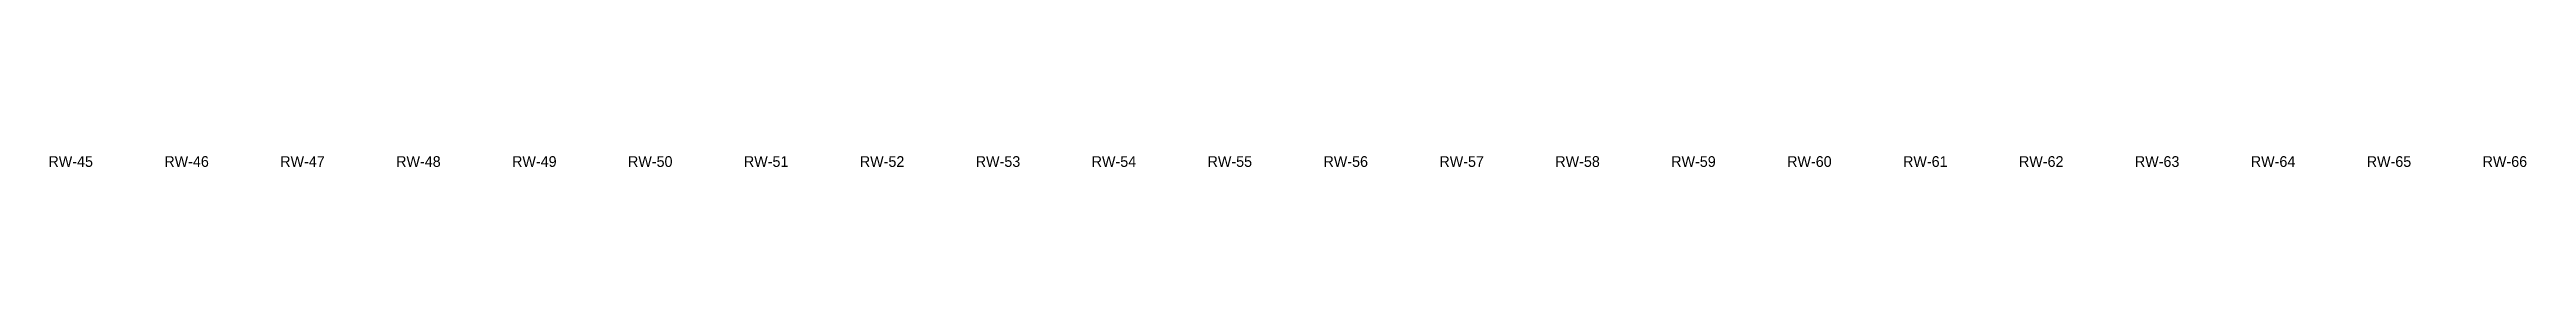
# Model space of a CAD drawing. Header units: metres. Extents: x 305.3 to 390.9, y -184.6 to -119.2.
# Drawn here: x 316.44 to 330.33, y -149.93 to -149.87 of the extents above; entities that cross this region are included whole.
import ezdxf
from ezdxf.enums import TextEntityAlignment as Align

# ---------------------------------------------------------------- set-up
doc = ezdxf.new("R2010")
doc.units = ezdxf.units.M
doc.layers.add('PLAN-CORTE-TEXTOS', color=5, linetype='Continuous')

msp = doc.modelspace()

# ---------------------------------------------------------------- texts
at = {"layer": 'PLAN-CORTE-TEXTOS'}
for s, p in [('RW-45', (316.559, -149.904)), ('RW-46', (317.209, -149.904)), ('RW-47', (317.859, -149.904)), ('RW-48', (318.509, -149.904)), ('RW-49', (319.159, -149.904)), ('RW-50', (319.809, -149.904)), ('RW-51', (320.459, -149.904)), ('RW-52', (321.109, -149.904)), ('RW-53', (321.759, -149.904)), ('RW-54', (322.409, -149.904)), ('RW-55', (323.059, -149.904)), ('RW-56', (323.709, -149.904)), ('RW-57', (324.359, -149.904)), ('RW-58', (325.009, -149.904)), ('RW-59', (325.659, -149.904)), ('RW-60', (326.309, -149.904)), ('RW-61', (326.959, -149.904)), ('RW-62', (327.609, -149.904)), ('RW-63', (328.259, -149.904)), ('RW-64', (328.909, -149.904)), ('RW-65', (329.559, -149.904)), ('RW-66', (330.209, -149.904))]:
    msp.add_text(s, height=0.06, dxfattribs=at).set_placement(p, align=Align.MIDDLE_CENTER)

doc.saveas('drawing.dxf')
